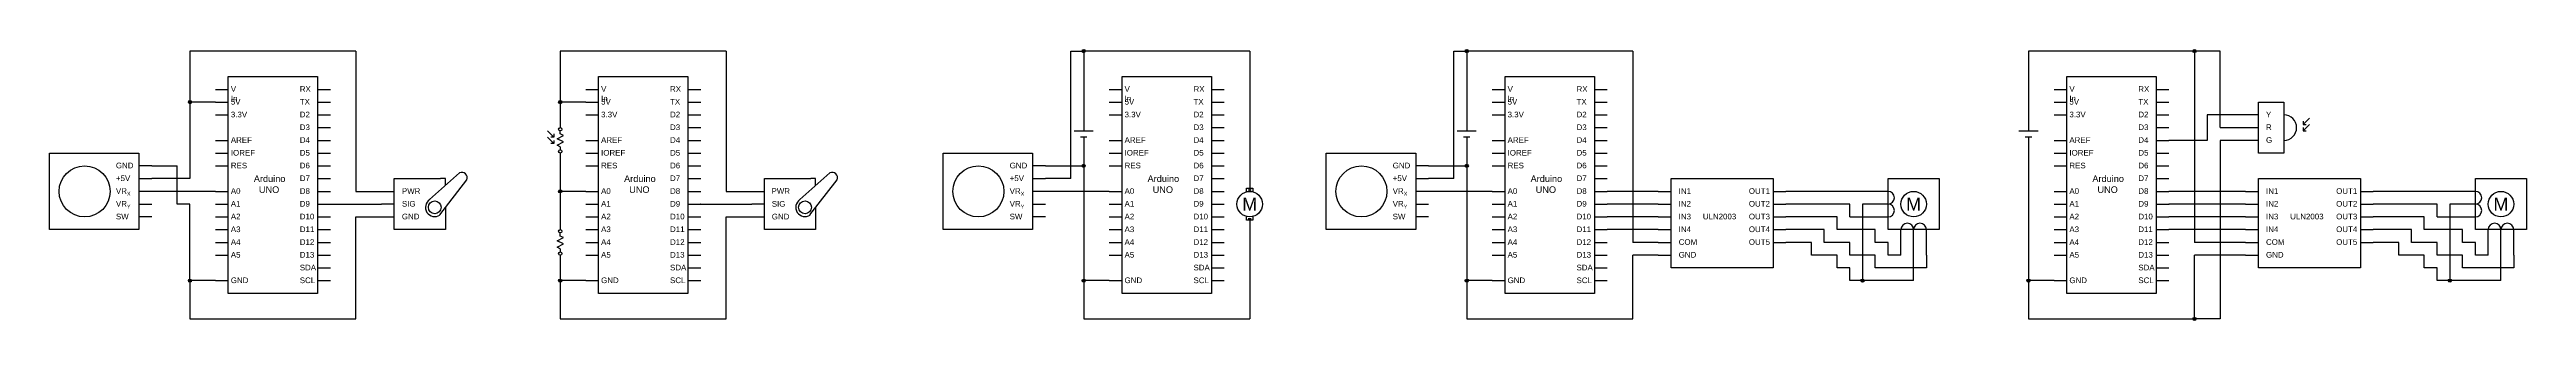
# Model space of a CAD drawing. Header units: millimetres. Extents: x 50 to 1990, y 49 to 261.
import ezdxf
from ezdxf.enums import TextEntityAlignment as Align

# ---------------------------------------------------------------- set-up
doc = ezdxf.new("R2010")
doc.units = ezdxf.units.MM
doc.layers.add('SYMS', color=7, linetype='Continuous')
doc.layers.add('WIRES', color=7, linetype='Continuous')
doc.styles.get("Standard").update_dxf_attribs({"font": 'arial.ttf'})
doc.styles.add('WD', font='romans.shx')

# ---------------------------------------------------------------- blocks, each defined once
blk = doc.blocks.new('WDDOT')
for radius in [0.03, 0.0187, 0.00929]:
    blk.add_circle((0, 0), radius)
blk = doc.blocks.new('HRE1T')
for p, q in [((-0.125, 0), (-0.188, 0)), ((-0.125, 0), (-0.094, 0.062)), ((-0.094, 0.062), (-0.031, -0.062)), ((-0.031, -0.062), (0.031, 0.062)), ((0.031, 0.062), (0.094, -0.062)), ((0.094, -0.062), (0.125, 0)), ((0.125, 0), (0.188, 0))]:
    blk.add_line(p, q)
for centre in [(-0.218, 0), (0.218, 0)]:
    blk.add_circle(centre, 0.0322)
at = {"style": 'WD'}
for tag, width, p in [('INST', 0.7, (0, 0.888)), ('DESC1', 0.7, (0, 0.562)), ('DESC2', 0.7, (0, 0.406)), ('LOC', 0.7, (0, 0.719)), ('RATING1', 0.9, (0.006, 0.094))]:
    blk.add_attdef(tag, text='', height=0.125, dxfattribs=dict(at, width=width)).set_placement(p, align=Align.CENTER)
for tag, p, height, flags in [('X4TERM01', (-0.25, 0), 0.0125, 1), ('FAMILY', (0.205, 0.152), 0.01, 9), ('X1TERM02', (0.25, 0), 0.0125, 1)]:
    blk.add_attdef(tag, p, '', height=height, dxfattribs=dict(at, flags=flags))
blk.add_attdef('TAG1', text='', height=0.125, dxfattribs=at).set_placement((0, 0.25), align=Align.CENTER)
at = {"linetype": 'Continuous', "style": 'WD', "flags": 9}
for tag, p in [('ASSYCODE', (0.219, 0.062)), ('MFG', (0.228, 0.089)), ('CAT', (0.23, 0.108))]:
    blk.add_attdef(tag, text='', height=0.01, dxfattribs=at).set_placement(p, align=Align.CENTER)
at = {"linetype": 'Continuous', "style": 'WD', "flags": 8}
blk.add_attdef('TERM01', text='', height=0.125, dxfattribs=at).set_placement((-0.312, -0.047), align=Align.TOP_RIGHT)
at = {"style": 'WD', "width": 0.9}
blk.add_attdef('RATING2', text='', height=0.125, dxfattribs=at).set_placement((0.006, -0.125), align=Align.TOP_CENTER)
at = {"linetype": 'Continuous', "style": 'WD', "flags": 8}
blk.add_attdef('TERM02', text='', height=0.125, dxfattribs=at).set_placement((0.312, -0.047), align=Align.TOP_LEFT)

msp = doc.modelspace()

# ---------------------------------------------------------------- linework, layer by layer
for points in [[(190, 240), (260, 240), (260, 70), (190, 70)], [(480, 240), (550, 240), (550, 70), (480, 70)], [(890, 240), (960, 240), (960, 70), (890, 70)], [(1190, 240), (1260, 240), (1260, 70), (1190, 70)], [(1630, 240), (1700, 240), (1700, 70), (1630, 70)]]:
    msp.add_lwpolyline(points, close=True)
at = {"layer": 'SYMS'}
for p, q in [((160, 260), (160, 220)), ((450, 260), (450, 220)), ((850, 160), (850, 260)), ((850, 260), (860, 260)), ((860, 260), (860, 197.5)), ((1150, 160), (1150, 260)), ((1150, 260), (1160, 260)), ((1160, 260), (1160, 197.5)), ((1290, 260), (1290, 110)), ((1600, 260), (1600, 197.5)), ((1730, 260), (1730, 110)), ((1750, 260), (1730, 260)), ((1750, 200), (1750, 260)), ((160, 220), (160, 160)), ((440, 197.5), (445, 192.5)), ((445, 195), (445, 192.5)), ((852.5, 197.5), (867.5, 197.5)), ((1152.5, 197.5), (1167.5, 197.5)), ((1592.5, 197.5), (1607.5, 197.5)), ((1770, 210), (1740, 210)), ((1740, 210), (1740, 190)), ((1750, 200), (1770, 200)), ((1780, 210), (1770, 210)), ((1770, 200), (1780, 200)), ((1820, 207.5), (1815, 202.5)), ((1815, 205), (1815, 202.5)), ((1820, 202.5), (1815, 197.5)), ((1815, 202.5), (1817.5, 202.5)), ((1815, 200), (1815, 197.5)), ((1815, 197.5), (1817.5, 197.5)), ((440, 192.5), (445, 187.5)), ((445, 192.5), (442.5, 192.5)), ((445, 187.5), (442.5, 187.5)), ((445, 190), (445, 187.5)), ((862.5, 192.5), (857.5, 192.5)), ((860, 192.5), (860, 50)), ((1162.5, 192.5), (1157.5, 192.5)), ((1160, 192.5), (1160, 50)), ((1602.5, 192.5), (1597.5, 192.5)), ((1600, 192.5), (1600, 80)), ((1740, 190), (1710, 190)), ((1770, 190), (1750, 190)), ((1750, 190), (1750, 50)), ((1780, 190), (1770, 190)), ((130, 170), (150, 170)), ((160, 160), (130, 160)), ((347.7, 143.6), (371.2, 164.5)), ((355.6, 131.5), (376.9, 159.1)), ((360, 160), (356.2, 160)), ((360, 154.5), (360, 160)), ((610, 120), (610, 160)), ((610, 160), (646.2, 160)), ((637.7, 143.6), (661.2, 164.5)), ((645.6, 131.5), (666.9, 159.1)), ((650, 160), (646.2, 160)), ((650, 154.5), (650, 160)), ((830, 170), (860, 170)), ((850, 160), (830, 160)), ((1130, 170), (1160, 170)), ((1150, 160), (1130, 160)), ((650, 137.2), (650, 120)), ((988.8, 151.2), (991.2, 151.2)), ((1310, 150), (1270, 150)), ((1310, 140), (1270, 140)), ((1310, 150), (1320, 150)), ((1310, 140), (1320, 140)), ((1400, 150), (1410, 150)), ((1400, 140), (1410, 140)), ((1490, 150), (1410, 150)), ((1460, 140), (1410, 140)), ((1460, 130), (1460, 140)), ((1490, 140), (1470, 140)), ((1470, 140), (1470, 80)), ((1770, 150), (1710, 150)), ((1770, 140), (1710, 140)), ((1770, 150), (1780, 150)), ((1770, 140), (1780, 140)), ((1860, 150), (1870, 150)), ((1860, 140), (1870, 140)), ((1950, 150), (1870, 150)), ((1920, 140), (1870, 140)), ((1920, 130), (1920, 140)), ((1950, 140), (1930, 140)), ((1930, 140), (1930, 80)), ((650, 120), (610, 120)), ((988.8, 128.8), (991.2, 128.8)), ((1310, 130), (1270, 130)), ((1310, 120), (1270, 120)), ((1310, 130), (1320, 130)), ((1310, 120), (1320, 120)), ((1400, 130), (1410, 130)), ((1400, 120), (1410, 120)), ((1450, 130), (1410, 130)), ((1440, 120), (1410, 120)), ((1440, 110), (1440, 120)), ((1450, 120), (1450, 130)), ((1480, 120), (1450, 120)), ((1460, 130), (1490, 130)), ((1480, 110), (1480, 120)), ((1500, 100), (1500, 120)), ((1510, 80), (1510, 120)), ((1520, 100), (1520, 120)), ((1770, 130), (1710, 130)), ((1770, 120), (1710, 120)), ((1770, 130), (1780, 130)), ((1770, 120), (1780, 120)), ((1860, 130), (1870, 130)), ((1860, 120), (1870, 120)), ((1910, 130), (1870, 130)), ((1900, 120), (1870, 120)), ((1900, 110), (1900, 120)), ((1910, 120), (1910, 130)), ((1940, 120), (1910, 120)), ((1920, 130), (1950, 130)), ((1940, 110), (1940, 120)), ((1960, 100), (1960, 120)), ((1970, 80), (1970, 120)), ((1980, 100), (1980, 120)), ((1310, 110), (1290, 110)), ((1310, 100), (1290, 100)), ((1290, 50), (1290, 100)), ((1310, 110), (1320, 110)), ((1310, 100), (1320, 100)), ((1400, 110), (1410, 110)), ((1430, 110), (1410, 110)), ((1430, 100), (1430, 110)), ((1450, 100), (1430, 100)), ((1460, 110), (1440, 110)), ((1450, 90), (1450, 100)), ((1460, 100), (1460, 110)), ((1480, 100), (1460, 100)), ((1490, 110), (1480, 110)), ((1480, 90), (1480, 100)), ((1490, 100), (1490, 110)), ((1500, 100), (1490, 100)), ((1520, 100), (1520, 90)), ((1770, 110), (1730, 110)), ((1770, 100), (1730, 100)), ((1730, 50), (1730, 100)), ((1770, 110), (1780, 110)), ((1770, 100), (1780, 100)), ((1860, 110), (1870, 110)), ((1890, 110), (1870, 110)), ((1890, 100), (1890, 110)), ((1910, 100), (1890, 100)), ((1920, 110), (1900, 110)), ((1910, 90), (1910, 100)), ((1920, 100), (1920, 110)), ((1940, 100), (1920, 100)), ((1950, 110), (1940, 110)), ((1940, 90), (1940, 100)), ((1950, 100), (1950, 110)), ((1960, 100), (1950, 100)), ((1980, 100), (1980, 90)), ((160, 80), (160, 50)), ((450, 80), (450, 50)), ((1460, 90), (1450, 90)), ((1460, 80), (1460, 90)), ((1510, 80), (1460, 80)), ((1520, 90), (1480, 90)), ((1600, 80), (1600, 50)), ((1920, 90), (1910, 90)), ((1920, 80), (1920, 90)), ((1970, 80), (1920, 80)), ((1980, 90), (1940, 90)), ((1750, 50), (1730, 50))]:
    msp.add_line(p, q, dxfattribs=at)
for points in [[(1780, 220), (1800, 220), (1800, 180), (1780, 180)], [(120, 120), (50, 120), (50, 180), (120, 180)], [(820, 120), (750, 120), (750, 180), (820, 180)], [(1120, 120), (1050, 120), (1050, 180), (1120, 180)], [(1320, 160), (1400, 160), (1400, 90), (1320, 90)], [(1490, 160), (1530, 160), (1530, 120), (1490, 120)], [(1780, 160), (1860, 160), (1860, 90), (1780, 90)], [(1950, 160), (1990, 160), (1990, 120), (1950, 120)]]:
    msp.add_lwpolyline(points, close=True, dxfattribs=at)
for points in [[(360, 137.2), (360, 120), (320, 120), (320, 160), (356.2, 160)], [(987.5, 149.7), (987.5, 152.5), (992.5, 152.5), (992.5, 149.7)], [(992.5, 130.3), (992.5, 127.5), (987.5, 127.5), (987.5, 130.3)]]:
    msp.add_lwpolyline(points, dxfattribs=at)
for centre, radius in [((77.5, 150), 20), ((777.5, 150), 20), ((1077.5, 150), 20), ((351.7, 137.5), 5), ((641.7, 137.5), 5), ((990, 140), 10), ((1510, 140), 10), ((1970, 140), 10)]:
    msp.add_circle(centre, radius, dxfattribs=at)
for centre, radius, start, end in [((1800, 200), 10, 270, 90), ((373, 160.7), 4.2, 337.0908, 115.3316), ((663, 160.7), 4.2, 337.0908, 115.3316), ((351.7, 137.5), 7.24, 123.0716, 303.0716), ((641.7, 137.5), 7.24, 123.0716, 303.0716), ((1490, 145), 5, 270, 90), ((1490, 135), 5, 270, 90), ((1950, 145), 5, 270, 90), ((1950, 135), 5, 270, 90), ((1505, 120), 5, 0, 180), ((1515, 120), 5, 0, 180), ((1965, 120), 5, 0, 180), ((1975, 120), 5, 0, 180)]:
    msp.add_arc(centre, radius, start, end, dxfattribs=at)
at = {"layer": 'WIRES'}
for p, q in [((290, 260), (160, 260)), ((290, 260), (290, 150)), ((580, 260), (450, 260)), ((580, 260), (580, 150)), ((990, 260), (860, 260)), ((990, 260), (990, 150)), ((1290, 260), (1160, 260)), ((1730, 260), (1600, 260)), ((180, 220), (160, 220)), ((180, 230), (190, 230)), ((180, 220), (190, 220)), ((260, 230), (270, 230)), ((260, 220), (270, 220)), ((470, 220), (450, 220)), ((450, 220), (450, 200)), ((470, 230), (480, 230)), ((470, 220), (480, 220)), ((550, 230), (560, 230)), ((550, 220), (560, 220)), ((880, 230), (890, 230)), ((880, 220), (890, 220)), ((960, 230), (970, 230)), ((960, 220), (970, 220)), ((1180, 230), (1190, 230)), ((1180, 220), (1190, 220)), ((1260, 230), (1270, 230)), ((1260, 220), (1270, 220)), ((1620, 230), (1630, 230)), ((1620, 220), (1630, 220)), ((1700, 230), (1710, 230)), ((1700, 220), (1710, 220)), ((180, 210), (190, 210)), ((260, 210), (270, 210)), ((260, 200), (270, 200)), ((470, 210), (480, 210)), ((550, 210), (560, 210)), ((550, 200), (560, 200)), ((880, 210), (890, 210)), ((960, 210), (970, 210)), ((960, 200), (970, 200)), ((1180, 210), (1190, 210)), ((1260, 210), (1270, 210)), ((1260, 200), (1270, 200)), ((1620, 210), (1630, 210)), ((1700, 210), (1710, 210)), ((1700, 200), (1710, 200)), ((180, 190), (190, 190)), ((180, 180), (190, 180)), ((260, 190), (270, 190)), ((260, 180), (270, 180)), ((450, 180), (450, 120)), ((470, 190), (480, 190)), ((470, 180), (480, 180)), ((550, 190), (560, 190)), ((550, 180), (560, 180)), ((880, 190), (890, 190)), ((880, 180), (890, 180)), ((960, 190), (970, 190)), ((960, 180), (970, 180)), ((1180, 190), (1190, 190)), ((1180, 180), (1190, 180)), ((1260, 190), (1270, 190)), ((1260, 180), (1270, 180)), ((1620, 190), (1630, 190)), ((1620, 180), (1630, 180)), ((1700, 190), (1710, 190)), ((1700, 180), (1710, 180)), ((130, 170), (120, 170)), ((120, 160), (130, 160)), ((150, 150.1), (150, 170)), ((180, 170), (190, 170)), ((260, 170), (270, 170)), ((260, 160), (270, 160)), ((470, 170), (480, 170)), ((550, 170), (560, 170)), ((550, 160), (560, 160)), ((830, 170), (820, 170)), ((820, 160), (830, 160)), ((880, 170), (890, 170)), ((960, 170), (970, 170)), ((960, 160), (970, 160)), ((1130, 170), (1120, 170)), ((1120, 160), (1130, 160)), ((1180, 170), (1190, 170)), ((1260, 170), (1270, 170)), ((1260, 160), (1270, 160)), ((1620, 170), (1630, 170)), ((1700, 170), (1710, 170)), ((1700, 160), (1710, 160)), ((130, 150), (120, 150)), ((120, 140), (130, 140)), ((180, 150), (130, 150)), ((150, 140), (150, 149.9)), ((160, 140), (150, 140)), ((160, 80), (160, 140)), ((180, 150), (190, 150)), ((180, 140), (190, 140)), ((260, 150), (270, 150)), ((260, 140), (270, 140)), ((270, 140), (310, 140)), ((290, 150), (310, 150)), ((310, 150), (320, 150)), ((320, 140), (310, 140)), ((470, 150), (450, 150)), ((470, 150), (480, 150)), ((470, 140), (480, 140)), ((550, 150), (560, 150)), ((550, 140), (560, 140)), ((560, 140), (600, 140)), ((580, 150), (600, 150)), ((600, 150), (610, 150)), ((610, 140), (600, 140)), ((830, 150), (820, 150)), ((820, 140), (830, 140)), ((880, 150), (830, 150)), ((880, 150), (890, 150)), ((880, 140), (890, 140)), ((960, 150), (970, 150)), ((960, 140), (970, 140)), ((1130, 150), (1120, 150)), ((1120, 140), (1130, 140)), ((1180, 150), (1130, 150)), ((1180, 150), (1190, 150)), ((1180, 140), (1190, 140)), ((1260, 150), (1270, 150)), ((1260, 140), (1270, 140)), ((1620, 150), (1630, 150)), ((1620, 140), (1630, 140)), ((1700, 150), (1710, 150)), ((1700, 140), (1710, 140)), ((130, 130), (120, 130)), ((180, 130), (190, 130)), ((180, 120), (190, 120)), ((260, 130), (270, 130)), ((260, 120), (270, 120)), ((290, 50), (290, 130)), ((290, 130), (310, 130)), ((310, 130), (320, 130)), ((470, 130), (480, 130)), ((470, 120), (480, 120)), ((550, 130), (560, 130)), ((550, 120), (560, 120)), ((580, 50), (580, 130)), ((580, 130), (600, 130)), ((600, 130), (610, 130)), ((830, 130), (820, 130)), ((880, 130), (890, 130)), ((880, 120), (890, 120)), ((960, 130), (970, 130)), ((960, 120), (970, 120)), ((990, 127.5), (990, 50)), ((1130, 130), (1120, 130)), ((1180, 130), (1190, 130)), ((1180, 120), (1190, 120)), ((1260, 130), (1270, 130)), ((1260, 120), (1270, 120)), ((1620, 130), (1630, 130)), ((1620, 120), (1630, 120)), ((1700, 130), (1710, 130)), ((1700, 120), (1710, 120)), ((180, 110), (190, 110)), ((180, 100), (190, 100)), ((260, 110), (270, 110)), ((260, 100), (270, 100)), ((450, 100), (450, 80)), ((470, 110), (480, 110)), ((470, 100), (480, 100)), ((550, 110), (560, 110)), ((550, 100), (560, 100)), ((880, 110), (890, 110)), ((880, 100), (890, 100)), ((960, 110), (970, 110)), ((960, 100), (970, 100)), ((1180, 110), (1190, 110)), ((1180, 100), (1190, 100)), ((1260, 110), (1270, 110)), ((1260, 100), (1270, 100)), ((1620, 110), (1630, 110)), ((1620, 100), (1630, 100)), ((1700, 110), (1710, 110)), ((1700, 100), (1710, 100)), ((180, 80), (160, 80)), ((180, 80), (190, 80)), ((260, 90), (270, 90)), ((260, 80), (270, 80)), ((470, 80), (450, 80)), ((470, 80), (480, 80)), ((550, 90), (560, 90)), ((550, 80), (560, 80)), ((880, 80), (860, 80)), ((880, 80), (890, 80)), ((960, 90), (970, 90)), ((960, 80), (970, 80)), ((1180, 80), (1160, 80)), ((1180, 80), (1190, 80)), ((1260, 90), (1270, 90)), ((1260, 80), (1270, 80)), ((1620, 80), (1600, 80)), ((1620, 80), (1630, 80)), ((1700, 90), (1710, 90)), ((1700, 80), (1710, 80)), ((160, 50), (290, 50)), ((450, 50), (580, 50)), ((860, 50), (990, 50)), ((1160, 50), (1290, 50)), ((1600, 50), (1730, 50))]:
    msp.add_line(p, q, dxfattribs=at)
msp.add_arc((150, 150), 0.05, 90, 270, dxfattribs=at)

# ---------------------------------------------------------------- block references
at = {"layer": 'SYMS', "xscale": 41.66666666666509, "yscale": 41.66666666666509, "zscale": 41.66666666666509}
for p in [(860, 260), (1160, 260), (1730, 260), (160, 220), (450, 220), (860, 170), (1160, 170), (450, 150), (160, 80), (450, 80), (860, 80), (1160, 80), (1470, 80), (1600, 80), (1930, 80), (1730, 50)]:
    msp.add_blockref('WDDOT', p, dxfattribs=at)
at = {"layer": 'SYMS'}
for p in [(450, 220), (180, 150), (270, 140), (450, 150), (470, 150), (560, 140), (880, 150), (970, 140), (1180, 150), (1270, 140), (1620, 150), (1710, 140), (160, 80), (450, 80), (860, 80), (1160, 80)]:
    msp.add_blockref('WDDOT', p, dxfattribs=at)
at = {"layer": 'SYMS', "xscale": 40, "yscale": 40, "zscale": 40, "rotation": 90}
for p in [(450, 190), (450, 110)]:
    msp.add_blockref('HRE1T', p, dxfattribs=at)

# ---------------------------------------------------------------- texts
for s, p in [('PWR', (615.5, 148.1)), ('SIG', (615.7, 138)), ('GND', (615.7, 128))]:
    msp.add_text(s, height=4.44).set_placement(p)
at = {"attachment_point": 1}
for s, width, gutter_width, heights, insert, char_height in [('V In', 10.161, 22.2, [4.24], (192, 232.5), 4.44), ('5V', 10.161, 22.2, [4.24], (192, 222.5), 4.44), ('TX', 10.161, 22.2, [4.24], (246, 222.5), 4.44), ('RX', 10.161, 22.2, [4.24], (246, 232.5), 4.44), ('V In', 10.161, 22.2, [4.24], (482, 232.5), 4.44), ('5V', 10.161, 22.2, [4.24], (482, 222.5), 4.44), ('TX', 10.161, 22.2, [4.24], (536, 222.5), 4.44), ('RX', 10.161, 22.2, [4.24], (536, 232.5), 4.44), ('V In', 10.161, 22.2, [4.24], (892, 232.5), 4.44), ('5V', 10.161, 22.2, [4.24], (892, 222.5), 4.44), ('TX', 10.161, 22.2, [4.24], (946, 222.5), 4.44), ('RX', 10.161, 22.2, [4.24], (946, 232.5), 4.44), ('V In', 10.161, 22.2, [4.24], (1192, 232.5), 4.44), ('5V', 10.161, 22.2, [4.24], (1192, 222.5), 4.44), ('TX', 10.161, 22.2, [4.24], (1246, 222.5), 4.44), ('RX', 10.161, 22.2, [4.24], (1246, 232.5), 4.44), ('V In', 10.161, 22.2, [4.24], (1632, 232.5), 4.44), ('5V', 10.161, 22.2, [4.24], (1632, 222.5), 4.44), ('TX', 10.161, 22.2, [4.24], (1686, 222.5), 4.44), ('RX', 10.161, 22.2, [4.24], (1686, 232.5), 4.44), ('3.3V', 10.161, 22.2, [4.24], (192, 212.5), 4.44), ('D2', 10.161, 22.2, [4.24], (246, 212.5), 4.44), ('D3', 10.161, 22.2, [4.24], (246, 202.5), 4.44), ('3.3V', 10.161, 22.2, [4.24], (482, 212.5), 4.44), ('D2', 10.161, 22.2, [4.24], (536, 212.5), 4.44), ('D3', 10.161, 22.2, [4.24], (536, 202.5), 4.44), ('3.3V', 10.161, 22.2, [4.24], (892, 212.5), 4.44), ('D2', 10.161, 22.2, [4.24], (946, 212.5), 4.44), ('D3', 10.161, 22.2, [4.24], (946, 202.5), 4.44), ('3.3V', 10.161, 22.2, [4.24], (1192, 212.5), 4.44), ('D2', 10.161, 22.2, [4.24], (1246, 212.5), 4.44), ('D3', 10.161, 22.2, [4.24], (1246, 202.5), 4.44), ('3.3V', 10.161, 22.2, [4.24], (1632, 212.5), 4.44), ('D2', 10.161, 22.2, [4.24], (1686, 212.5), 4.44), ('D3', 10.161, 22.2, [4.24], (1686, 202.5), 4.44), ('Y', 10.161, 22.2, [4.24], (1786, 212.5), 4.44), ('R', 10.161, 22.2, [4.24], (1786, 202.5), 4.44), ('AREF', 10.161, 22.2, [4.24], (192, 192.5), 4.44), ('IOREF', 10.161, 22.2, [4.24], (192, 182.5), 4.44), ('D4', 10.161, 22.2, [4.24], (246, 192.5), 4.44), ('D5', 10.161, 22.2, [4.24], (246, 182.5), 4.44), ('AREF', 10.161, 22.2, [4.24], (482, 192.5), 4.44), ('IOREF', 10.161, 22.2, [4.24], (482, 182.5), 4.44), ('D4', 10.161, 22.2, [4.24], (536, 192.5), 4.44), ('D5', 10.161, 22.2, [4.24], (536, 182.5), 4.44), ('AREF', 10.161, 22.2, [4.24], (892, 192.5), 4.44), ('IOREF', 10.161, 22.2, [4.24], (892, 182.5), 4.44), ('D4', 10.161, 22.2, [4.24], (946, 192.5), 4.44), ('D5', 10.161, 22.2, [4.24], (946, 182.5), 4.44), ('AREF', 10.161, 22.2, [4.24], (1192, 192.5), 4.44), ('IOREF', 10.161, 22.2, [4.24], (1192, 182.5), 4.44), ('D4', 10.161, 22.2, [4.24], (1246, 192.5), 4.44), ('D5', 10.161, 22.2, [4.24], (1246, 182.5), 4.44), ('AREF', 10.161, 22.2, [4.24], (1632, 192.5), 4.44), ('IOREF', 10.161, 22.2, [4.24], (1632, 182.5), 4.44), ('D4', 10.161, 22.2, [4.24], (1686, 192.5), 4.44), ('D5', 10.161, 22.2, [4.24], (1686, 182.5), 4.44), ('G', 10.161, 22.2, [4.24], (1786, 192.5), 4.44), ('GND', 10.161, 22.2, [4.24], (102, 172.5), 4.44), ('+5V', 10.161, 22.2, [4.24], (102, 162.5), 4.44), ('RES', 10.161, 22.2, [4.24], (192, 172.5), 4.44), ('Arduino\\P  UNO', 71.769, 25.7, [0], (210, 162.5), 5.14), ('D6', 10.161, 22.2, [4.24], (246, 172.5), 4.44), ('D7', 10.161, 22.2, [4.24], (246, 162.5), 4.44), ('RES', 10.161, 22.2, [4.24], (482, 172.5), 4.44), ('Arduino\\P  UNO', 71.769, 25.7, [0], (500, 162.5), 5.14), ('D6', 10.161, 22.2, [4.24], (536, 172.5), 4.44), ('D7', 10.161, 22.2, [4.24], (536, 162.5), 4.44), ('GND', 10.161, 22.2, [4.24], (802, 172.5), 4.44), ('+5V', 10.161, 22.2, [4.24], (802, 162.5), 4.44), ('RES', 10.161, 22.2, [4.24], (892, 172.5), 4.44), ('Arduino\\P  UNO', 71.769, 25.7, [0], (910, 162.5), 5.14), ('D6', 10.161, 22.2, [4.24], (946, 172.5), 4.44), ('D7', 10.161, 22.2, [4.24], (946, 162.5), 4.44), ('GND', 10.161, 22.2, [4.24], (1102, 172.5), 4.44), ('+5V', 10.161, 22.2, [4.24], (1102, 162.5), 4.44), ('RES', 10.161, 22.2, [4.24], (1192, 172.5), 4.44), ('Arduino\\P  UNO', 71.769, 25.7, [0], (1210, 162.5), 5.14), ('D6', 10.161, 22.2, [4.24], (1246, 172.5), 4.44), ('D7', 10.161, 22.2, [4.24], (1246, 162.5), 4.44), ('RES', 10.161, 22.2, [4.24], (1632, 172.5), 4.44), ('Arduino\\P  UNO', 71.769, 25.7, [0], (1650, 162.5), 5.14), ('D6', 10.161, 22.2, [4.24], (1686, 172.5), 4.44), ('D7', 10.161, 22.2, [4.24], (1686, 162.5), 4.44), ('\\A1;VR{\\H0.7x;\\S^ X;}', 10.161, 22.2, [4.24], (102, 152.5), 4.439), ('\\A1;VR{\\H0.7x;\\S^ Y;}', 10.161, 22.2, [4.24], (102, 142.5), 4.439), ('A0', 10.161, 22.2, [4.24], (192, 152.5), 4.44), ('A1', 10.161, 22.2, [4.24], (192, 142.5), 4.44), ('D8', 10.161, 22.2, [4.24], (246, 152.5), 4.44), ('D9', 10.161, 22.2, [4.24], (246, 142.5), 4.44), ('SIG', 10.161, 22.2, [4.24], (326, 142.5), 4.44), ('PWR', 10.161, 22.2, [4.24], (326, 152.5), 4.44), ('A0', 10.161, 22.2, [4.24], (482, 152.5), 4.44), ('A1', 10.161, 22.2, [4.24], (482, 142.5), 4.44), ('D8', 10.161, 22.2, [4.24], (536, 152.5), 4.44), ('D9', 10.161, 22.2, [4.24], (536, 142.5), 4.44), ('\\A1;VR{\\H0.7x;\\S^ X;}', 10.161, 22.2, [4.24], (802, 152.5), 4.439), ('\\A1;VR{\\H0.7x;\\S^ Y;}', 10.161, 22.2, [4.24], (802, 142.5), 4.439), ('A0', 10.161, 22.2, [4.24], (892, 152.5), 4.44), ('A1', 10.161, 22.2, [4.24], (892, 142.5), 4.44), ('D8', 10.161, 22.2, [4.24], (946, 152.5), 4.44), ('D9', 10.161, 22.2, [4.24], (946, 142.5), 4.44), ('\\A1;VR{\\H0.7x;\\S^ X;}', 10.161, 22.2, [4.24], (1102, 152.5), 4.439), ('\\A1;VR{\\H0.7x;\\S^ Y;}', 10.161, 22.2, [4.24], (1102, 142.5), 4.439), ('A0', 10.161, 22.2, [4.24], (1192, 152.5), 4.44), ('A1', 10.161, 22.2, [4.24], (1192, 142.5), 4.44), ('D8', 10.161, 22.2, [4.24], (1246, 152.5), 4.44), ('D9', 10.161, 22.2, [4.24], (1246, 142.5), 4.44), ('IN1', 10.161, 22.2, [4.24], (1326, 152.5), 4.44), ('IN2', 10.161, 22.2, [4.24], (1326, 142.5), 4.44), ('\\pxqr;OUT1', 20, 22.2, [4.24], (1377.5, 152.5), 4.44), ('\\pxqr;OUT2', 20, 22.2, [4.24], (1377.5, 142.5), 4.44), ('A0', 10.161, 22.2, [4.24], (1632, 152.5), 4.44), ('A1', 10.161, 22.2, [4.24], (1632, 142.5), 4.44), ('D8', 10.161, 22.2, [4.24], (1686, 152.5), 4.44), ('D9', 10.161, 22.2, [4.24], (1686, 142.5), 4.44), ('IN1', 10.161, 22.2, [4.24], (1786, 152.5), 4.44), ('IN2', 10.161, 22.2, [4.24], (1786, 142.5), 4.44), ('\\pxqr;OUT1', 20, 22.2, [4.24], (1837.5, 152.5), 4.44), ('\\pxqr;OUT2', 20, 22.2, [4.24], (1837.5, 142.5), 4.44), ('SW', 10.161, 22.2, [4.24], (102, 132.5), 4.44), ('A2', 10.161, 22.2, [4.24], (192, 132.5), 4.44), ('A3', 10.161, 22.2, [4.24], (192, 122.5), 4.44), ('D10', 9.847, 22.2, [4.24], (246, 132.5), 4.44), ('D11', 9.847, 22.2, [4.24], (246, 122.5), 4.44), ('GND', 10.161, 22.2, [4.24], (326, 132.5), 4.44), ('A2', 10.161, 22.2, [4.24], (482, 132.5), 4.44), ('A3', 10.161, 22.2, [4.24], (482, 122.5), 4.44), ('D10', 9.847, 22.2, [4.24], (536, 132.5), 4.44), ('D11', 9.847, 22.2, [4.24], (536, 122.5), 4.44), ('SW', 10.161, 22.2, [4.24], (802, 132.5), 4.44), ('A2', 10.161, 22.2, [4.24], (892, 132.5), 4.44), ('A3', 10.161, 22.2, [4.24], (892, 122.5), 4.44), ('D10', 9.847, 22.2, [4.24], (946, 132.5), 4.44), ('D11', 9.847, 22.2, [4.24], (946, 122.5), 4.44), ('SW', 10.161, 22.2, [4.24], (1102, 132.5), 4.44), ('A2', 10.161, 22.2, [4.24], (1192, 132.5), 4.44), ('A3', 10.161, 22.2, [4.24], (1192, 122.5), 4.44), ('D10', 9.847, 22.2, [4.24], (1246, 132.5), 4.44), ('D11', 9.847, 22.2, [4.24], (1246, 122.5), 4.44), ('IN3', 10.161, 22.2, [4.24], (1326, 132.5), 4.44), ('IN4', 10.161, 22.2, [4.24], (1326, 122.5), 4.44), ('\\pxqc;ULN2003', 24, 22.2, [4.24], (1346, 132.5), 4.439), ('\\pxqr;OUT3', 20, 22.2, [4.24], (1377.5, 132.5), 4.44), ('\\pxqr;OUT4', 20, 22.2, [4.24], (1377.5, 122.5), 4.44), ('A2', 10.161, 22.2, [4.24], (1632, 132.5), 4.44), ('A3', 10.161, 22.2, [4.24], (1632, 122.5), 4.44), ('D10', 9.847, 22.2, [4.24], (1686, 132.5), 4.44), ('D11', 9.847, 22.2, [4.24], (1686, 122.5), 4.44), ('IN3', 10.161, 22.2, [4.24], (1786, 132.5), 4.44), ('IN4', 10.161, 22.2, [4.24], (1786, 122.5), 4.44), ('\\pxqc;ULN2003', 24, 22.2, [4.24], (1806, 132.5), 4.439), ('\\pxqr;OUT3', 20, 22.2, [4.24], (1837.5, 132.5), 4.44), ('\\pxqr;OUT4', 20, 22.2, [4.24], (1837.5, 122.5), 4.44), ('A4', 10.161, 22.2, [4.24], (192, 112.5), 4.44), ('A5', 10.161, 22.2, [4.24], (192, 102.5), 4.44), ('D12', 10.161, 22.2, [4.24], (246, 112.5), 4.44), ('D13', 10.161, 22.2, [4.24], (246, 102.5), 4.44), ('A4', 10.161, 22.2, [4.24], (482, 112.5), 4.44), ('A5', 10.161, 22.2, [4.24], (482, 102.5), 4.44), ('D12', 10.161, 22.2, [4.24], (536, 112.5), 4.44), ('D13', 10.161, 22.2, [4.24], (536, 102.5), 4.44), ('A4', 10.161, 22.2, [4.24], (892, 112.5), 4.44), ('A5', 10.161, 22.2, [4.24], (892, 102.5), 4.44), ('D12', 10.161, 22.2, [4.24], (946, 112.5), 4.44), ('D13', 10.161, 22.2, [4.24], (946, 102.5), 4.44), ('A4', 10.161, 22.2, [4.24], (1192, 112.5), 4.44), ('A5', 10.161, 22.2, [4.24], (1192, 102.5), 4.44), ('D12', 10.161, 22.2, [4.24], (1246, 112.5), 4.44), ('D13', 10.161, 22.2, [4.24], (1246, 102.5), 4.44), ('COM', 10.161, 22.2, [4.24], (1326, 112.5), 4.44), ('GND', 10.161, 22.2, [4.24], (1326, 102.5), 4.44), ('\\pxqr;OUT5', 20, 22.2, [4.24], (1377.5, 112.5), 4.44), ('A4', 10.161, 22.2, [4.24], (1632, 112.5), 4.44), ('A5', 10.161, 22.2, [4.24], (1632, 102.5), 4.44), ('D12', 10.161, 22.2, [4.24], (1686, 112.5), 4.44), ('D13', 10.161, 22.2, [4.24], (1686, 102.5), 4.44), ('COM', 10.161, 22.2, [4.24], (1786, 112.5), 4.44), ('GND', 10.161, 22.2, [4.24], (1786, 102.5), 4.44), ('\\pxqr;OUT5', 20, 22.2, [4.24], (1837.5, 112.5), 4.44), ('GND', 10.161, 22.2, [4.24], (192, 82.5), 4.44), ('SDA', 10.161, 22.2, [4.24], (246, 92.5), 4.44), ('SCL', 10.161, 22.2, [4.24], (246, 82.5), 4.44), ('GND', 10.161, 22.2, [4.24], (482, 82.5), 4.44), ('SDA', 10.161, 22.2, [4.24], (536, 92.5), 4.44), ('SCL', 10.161, 22.2, [4.24], (536, 82.5), 4.44), ('GND', 10.161, 22.2, [4.24], (892, 82.5), 4.44), ('SDA', 10.161, 22.2, [4.24], (946, 92.5), 4.44), ('SCL', 10.161, 22.2, [4.24], (946, 82.5), 4.44), ('GND', 10.161, 22.2, [4.24], (1192, 82.5), 4.44), ('SDA', 10.161, 22.2, [4.24], (1246, 92.5), 4.44), ('SCL', 10.161, 22.2, [4.24], (1246, 82.5), 4.44), ('GND', 10.161, 22.2, [4.24], (1632, 82.5), 4.44), ('SDA', 10.161, 22.2, [4.24], (1686, 92.5), 4.44), ('SCL', 10.161, 22.2, [4.24], (1686, 82.5), 4.44)]:
    msp.add_mtext_dynamic_manual_height_columns(s, width=width, gutter_width=gutter_width, heights=heights, dxfattribs=dict(at, insert=insert, char_height=char_height))
at = {"layer": 'SYMS', "char_height": 10, "attachment_point": 1}
for insert in [(985, 145), (1505, 145), (1965, 145)]:
    msp.add_mtext_dynamic_manual_height_columns('\\pxqc;M', width=10, gutter_width=12.5, heights=[10], dxfattribs=dict(at, insert=insert))

doc.saveas('drawing.dxf')
